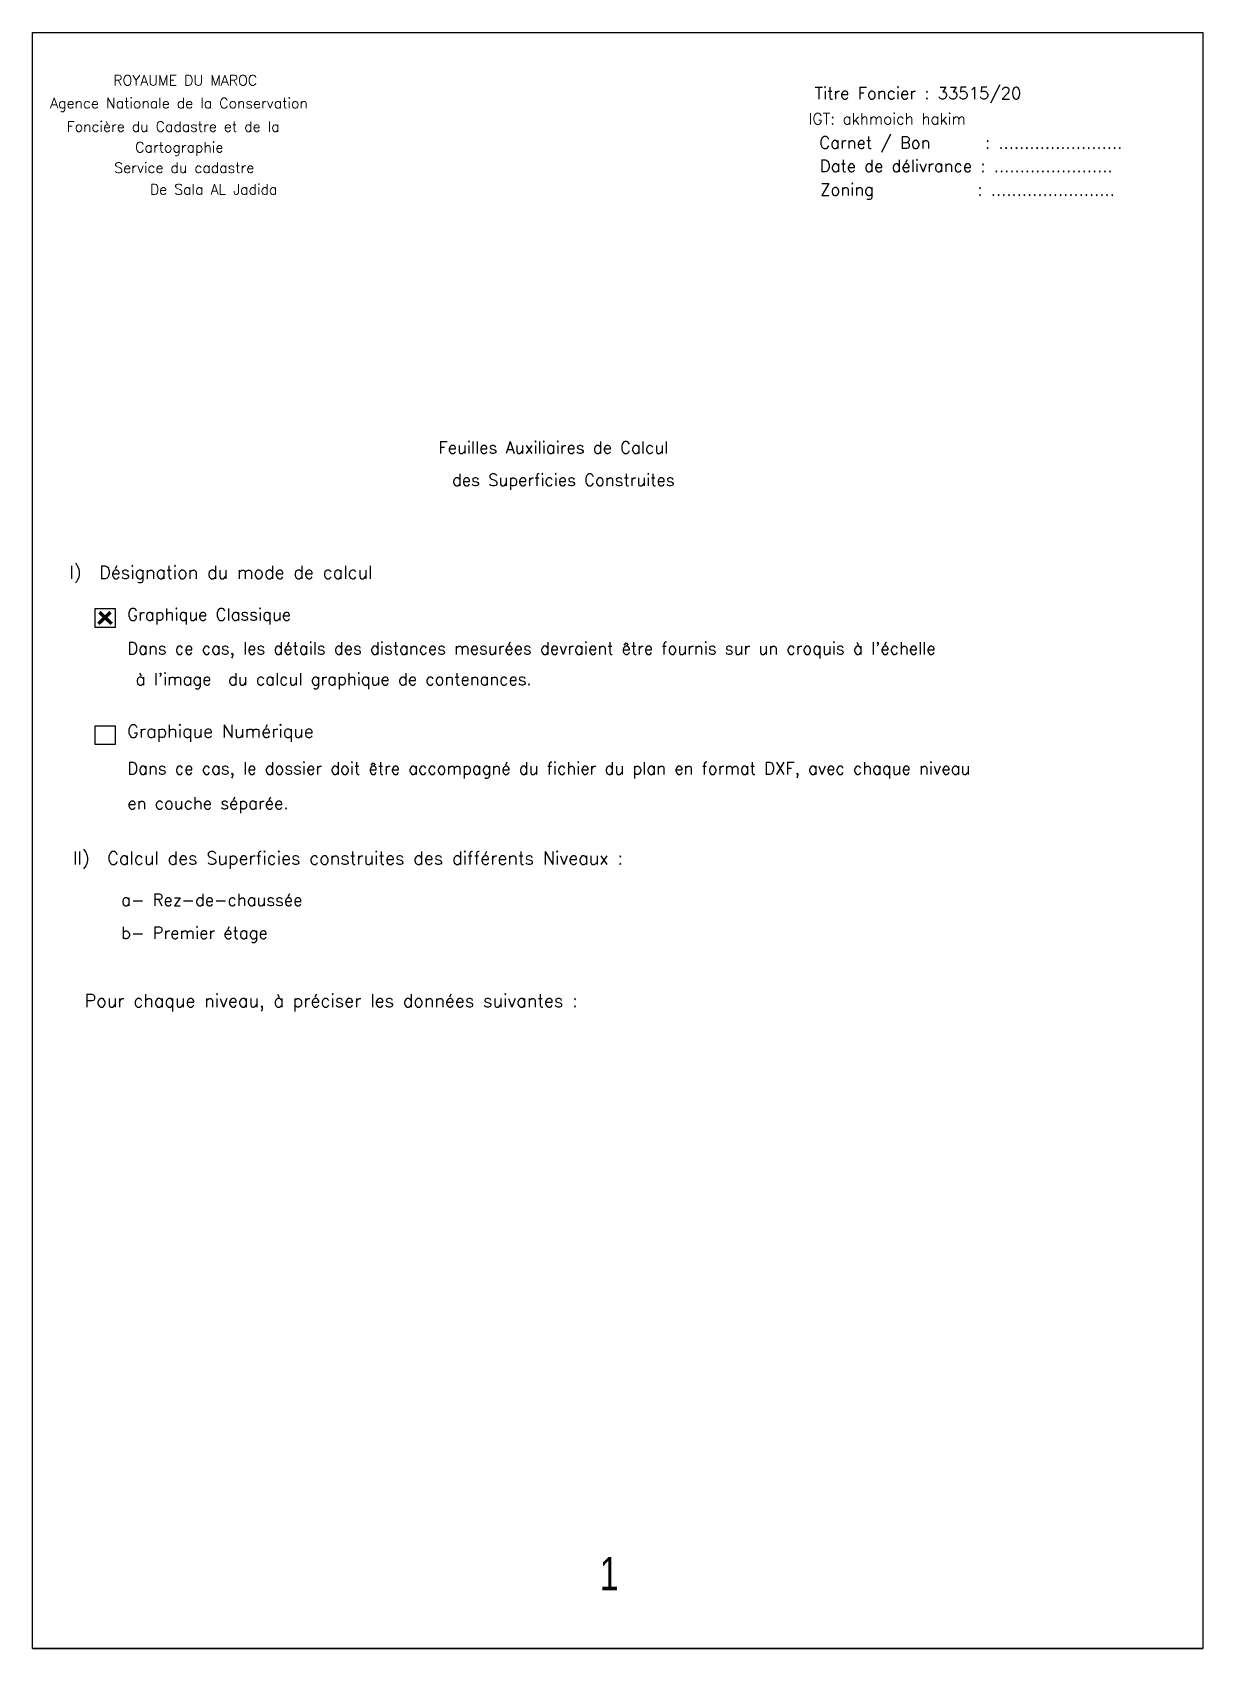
# Model space of a CAD drawing. Header units: millimetres. Extents: x 376567 to 377468, y 378762 to 378979.
# Drawn here: x 376724.3 to 376881.8, y 378761.9 to 378979.4 of the extents above; entities that cross this region are included whole.
import ezdxf

# ---------------------------------------------------------------- set-up
doc = ezdxf.new("R2010")
doc.units = ezdxf.units.MM
doc.layers.add('CADREP2', color=1, linetype='Continuous')
doc.layers.add('MiseEnPage', color=7, linetype='Continuous')
doc.styles.add('ROMANC', font='romanc.shx')
doc.styles.add('style2', font='swisscl.ttf')

msp = doc.modelspace()

# ---------------------------------------------------------------- texts
at = {"layer": 'CADREP2', "color": 0, "style": 'ROMANC'}
for s, height, p in [('ROYAUME DU MAROC', 1.39, (376735.16, 378972.25)), (' Titre Foncier : 33515/20', 1.6217, (376828.45, 378970.41)), ('Agence Nationale de la Conservation ', 1.39, (376726.67, 378969.18)), ('IGT: akhmoich hakim', 1.5, (376828.74, 378967.01)), (' Foncière du Cadastre et de la', 1.39, (376727.94, 378966.03)), ('Carnet / Bon     : ........................', 1.6217, (376830.18, 378963.75)), (' Cartographie', 1.39, (376737.16, 378963.24)), ('Service du cadastre', 1.39, (376735.3, 378960.49)), ('Date de délivrance : .......................', 1.6217, (376830.23, 378960.61)), ('De Sala AL Jadida', 1.39, (376740.09, 378957.58)), ('Zoning           : ........................', 1.6217, (376830.29, 378957.43)), ('Feuilles Auxiliaires de Calcul', 1.6217, (376778.91, 378922.73)), ('des Superficies Construites', 1.6217, (376780.74, 378918.36)), ('I)  Désignation du mode de calcul ', 1.7375, (376729.24, 378905.88)), ('Graphique Classique', 1.6217, (376737.05, 378900.26)), ("Dans ce cas, les détails des distances mesurées devraient être fournis sur un croquis à l'échelle", 1.6217, (376737.05, 378895.7)), (" à l'image  du calcul graphique de contenances.", 1.6217, (376737.05, 378891.56)), ('Graphique Numérique', 1.7375, (376737.04, 378884.49)), ('Dans ce cas, le dossier doit être accompagné du fichier du plan en format DXF, avec chaque niveau  ', 1.6217, (376737.05, 378879.55)), ('en couche séparée.', 1.6217, (376737.05, 378874.87)), ('II)  Calcul des Superficies construites des différents Niveaux : ', 1.7375, (376729.74, 378867.41)), ('a- Rez-de-chaussée ', 1.6217, (376736.22, 378861.84)), ('b- Premier étage ', 1.6217, (376736.22, 378857.41)), ('Pour chaque niveau, à préciser les données suivantes :', 1.7375, (376731.31, 378848.23))]:
    msp.add_text(s, height=height, dxfattribs=at).set_placement(p)
at = {"layer": 'MiseEnPage', "color": 0, "style": 'style2'}
msp.add_text('1', height=4.5, dxfattribs=at).set_placement((376800.62, 378769.75))

# ---------------------------------------------------------------- linework, layer by layer
at = {"color": 0}
msp.add_line((376753.39, 378905.31), (376753.39, 378905.31), dxfattribs=at)
at = {"color": 0, "linetype": 'Continuous'}
msp.add_lwpolyline([(376724.27, 378979.4), (376881.76, 378979.4), (376881.76, 378761.9), (376724.27, 378761.9)], close=True, dxfattribs=at)
at = {"color": 0}
for points in [[(376732.74, 378901.85), (376735.4, 378901.85), (376735.4, 378899.33), (376732.74, 378899.33)], [(376732.74, 378886.07), (376735.4, 378886.07), (376735.4, 378883.56), (376732.74, 378883.56)]]:
    msp.add_lwpolyline(points, close=True, dxfattribs=at)
at = {"color": 0, "const_width": 0.463, "flags": 128}
for points in [[(376734.79, 378901.37), (376733.15, 378899.81)], [(376733.3, 378901.37), (376734.95, 378899.81)]]:
    msp.add_lwpolyline(points, dxfattribs=at)
at = {"linetype": 'Continuous', "flags": 128}
msp.add_lwpolyline([(376724.27, 378761.9), (376881.76, 378761.9)], dxfattribs=at)
at = {"layer": 'CADREP2', "color": 0}
msp.add_lwpolyline([(376724.27, 378761.9), (376724.27, 378979.4), (376881.76, 378979.4), (376881.76, 378761.9)], dxfattribs=at)

msp.set_redraw_order([(e.dxf.handle, doc.entitydb.next_handle()) for e in msp.query("TEXT MTEXT ATTDEF DIMENSION ARC_DIMENSION")])  # texts and dimensions are drawn at this point

doc.saveas('drawing.dxf')
